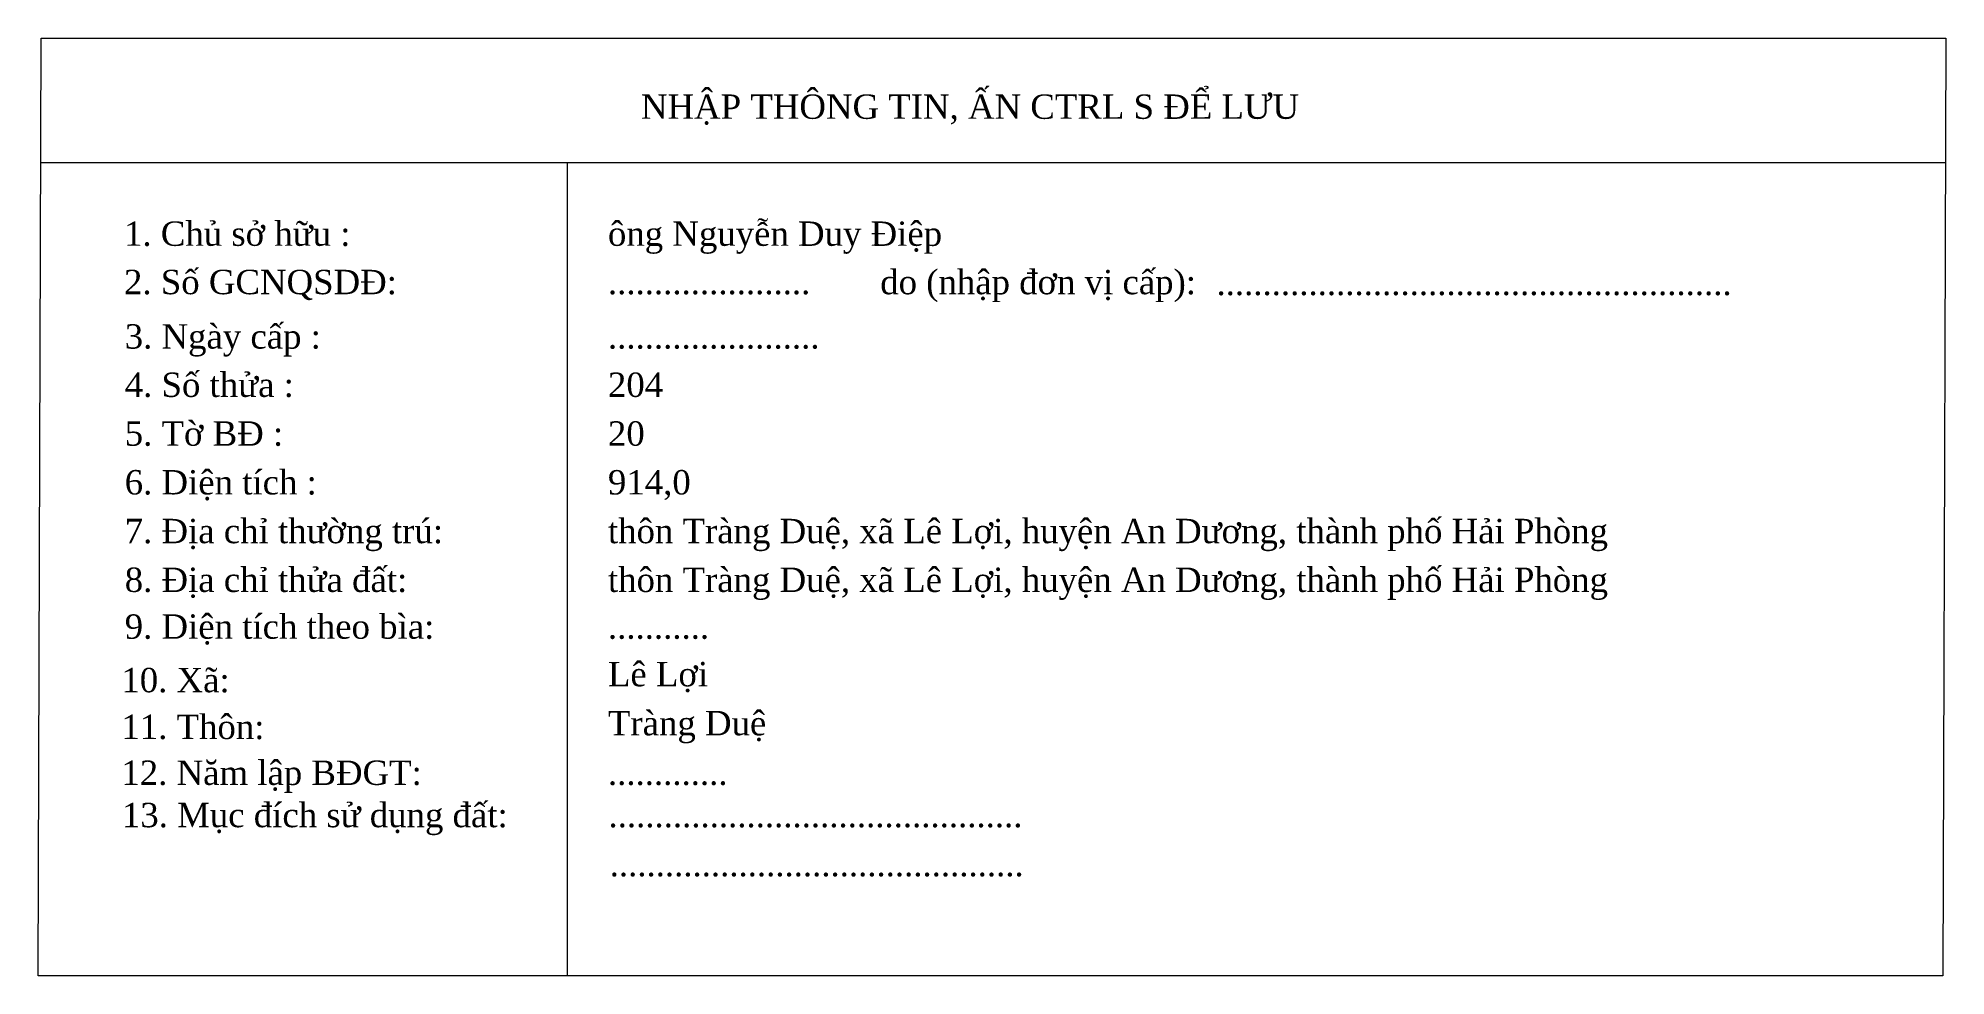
# Model space of a CAD drawing. Header units: metres. Extents: x -95 to 475, y 386 to 679.
# Drawn here: x -94.8 to 61.8, y 385.7 to 462.7 of the extents above; entities that cross this region are included whole.
import ezdxf
from ezdxf.enums import TextEntityAlignment as Align

# ---------------------------------------------------------------- set-up
doc = ezdxf.new("R2010")
doc.units = ezdxf.units.M
doc.header["$LTSCALE"] = 0.2
doc.styles.add('TNRM', font='times.ttf')

msp = doc.modelspace()

# ---------------------------------------------------------------- texts
at = {"color": 7, "linetype": 'ByBlock', "lineweight": 0, "style": 'TNRM'}
msp.add_text('NHẬP THÔNG TIN, ẤN CTRL S ĐỂ LƯU', height=2, dxfattribs=at).set_placement((-45.294, 457.051), align=Align.MIDDLE_LEFT)
at = {"color": 2, "linetype": 'Continuous', "lineweight": 0, "style": 'TNRM'}
for s, p in [('1. Chủ sở hữu :', (-87.733, 445.632)), ('2. Số GCNQSDĐ:', (-87.733, 441.666)), ('do (nhập đơn vị cấp):', (-25.647, 441.661)), ('3. Ngày cấp :', (-87.674, 437.202)), ('4. Số thửa :', (-87.674, 433.236)), ('5. Tờ BĐ :', (-87.674, 429.236)), ('6. Diện tích :', (-87.674, 425.236)), ('7. Địa chỉ thường trú: ', (-87.674, 421.236)), ('8. Địa chỉ thửa đất: ', (-87.674, 417.236)), ('9. Diện tích theo bìa:', (-87.674, 413.4)), ('10. Xã: ', (-87.949, 409.008)), ('11. Thôn:', (-87.949, 405.172)), ('12. Năm lập BĐGT:', (-87.949, 401.405)), ('13. Mục đích sử dụng đất:', (-87.903, 397.937))]:
    msp.add_text(s, height=2, dxfattribs=at).set_placement(p)
at = {"color": 3, "linetype": 'Continuous', "lineweight": 0, "style": 'TNRM'}
for s, p in [('ông Nguyễn Duy Điệp', (-48.002, 445.632)), ('......................', (-48.002, 441.666)), ('........................................................', (1.959, 441.594)), ('.......................', (-48.002, 437.202)), ('204', (-48.002, 433.236)), ('20', (-48.002, 429.236)), ('914,0', (-48.002, 425.236)), ('thôn Tràng Duệ, xã Lê Lợi, huyện An Dương, thành phố Hải Phòng', (-48.002, 421.236)), ('thôn Tràng Duệ, xã Lê Lợi, huyện An Dương, thành phố Hải Phòng', (-48.002, 417.236)), ('...........', (-48.002, 413.4)), ('Lê Lợi', (-48.002, 409.497)), ('Tràng Duệ', (-48.002, 405.474)), ('.............', (-48.002, 401.405)), ('.............................................', (-47.956, 397.937)), ('.............................................', (-47.856, 393.912))]:
    msp.add_text(s, height=2, dxfattribs=at).set_placement(p)

# ---------------------------------------------------------------- linework, layer by layer
at = {"color": 8, "linetype": 'Continuous', "lineweight": 0}
for p, q in [((-94.524, 452.459), (61.837, 452.459)), ((-51.325, 385.745), (-51.325, 452.459))]:
    msp.add_line(p, q, dxfattribs=at)
msp.add_lwpolyline([(-94.524, 462.668), (61.837, 462.668), (61.58, 385.745), (-94.781, 385.745)], close=True, dxfattribs=at)

msp.set_redraw_order([(e.dxf.handle, doc.entitydb.next_handle()) for e in msp.query("TEXT MTEXT ATTDEF DIMENSION ARC_DIMENSION")])  # texts and dimensions are drawn at this point

doc.saveas('drawing.dxf')
